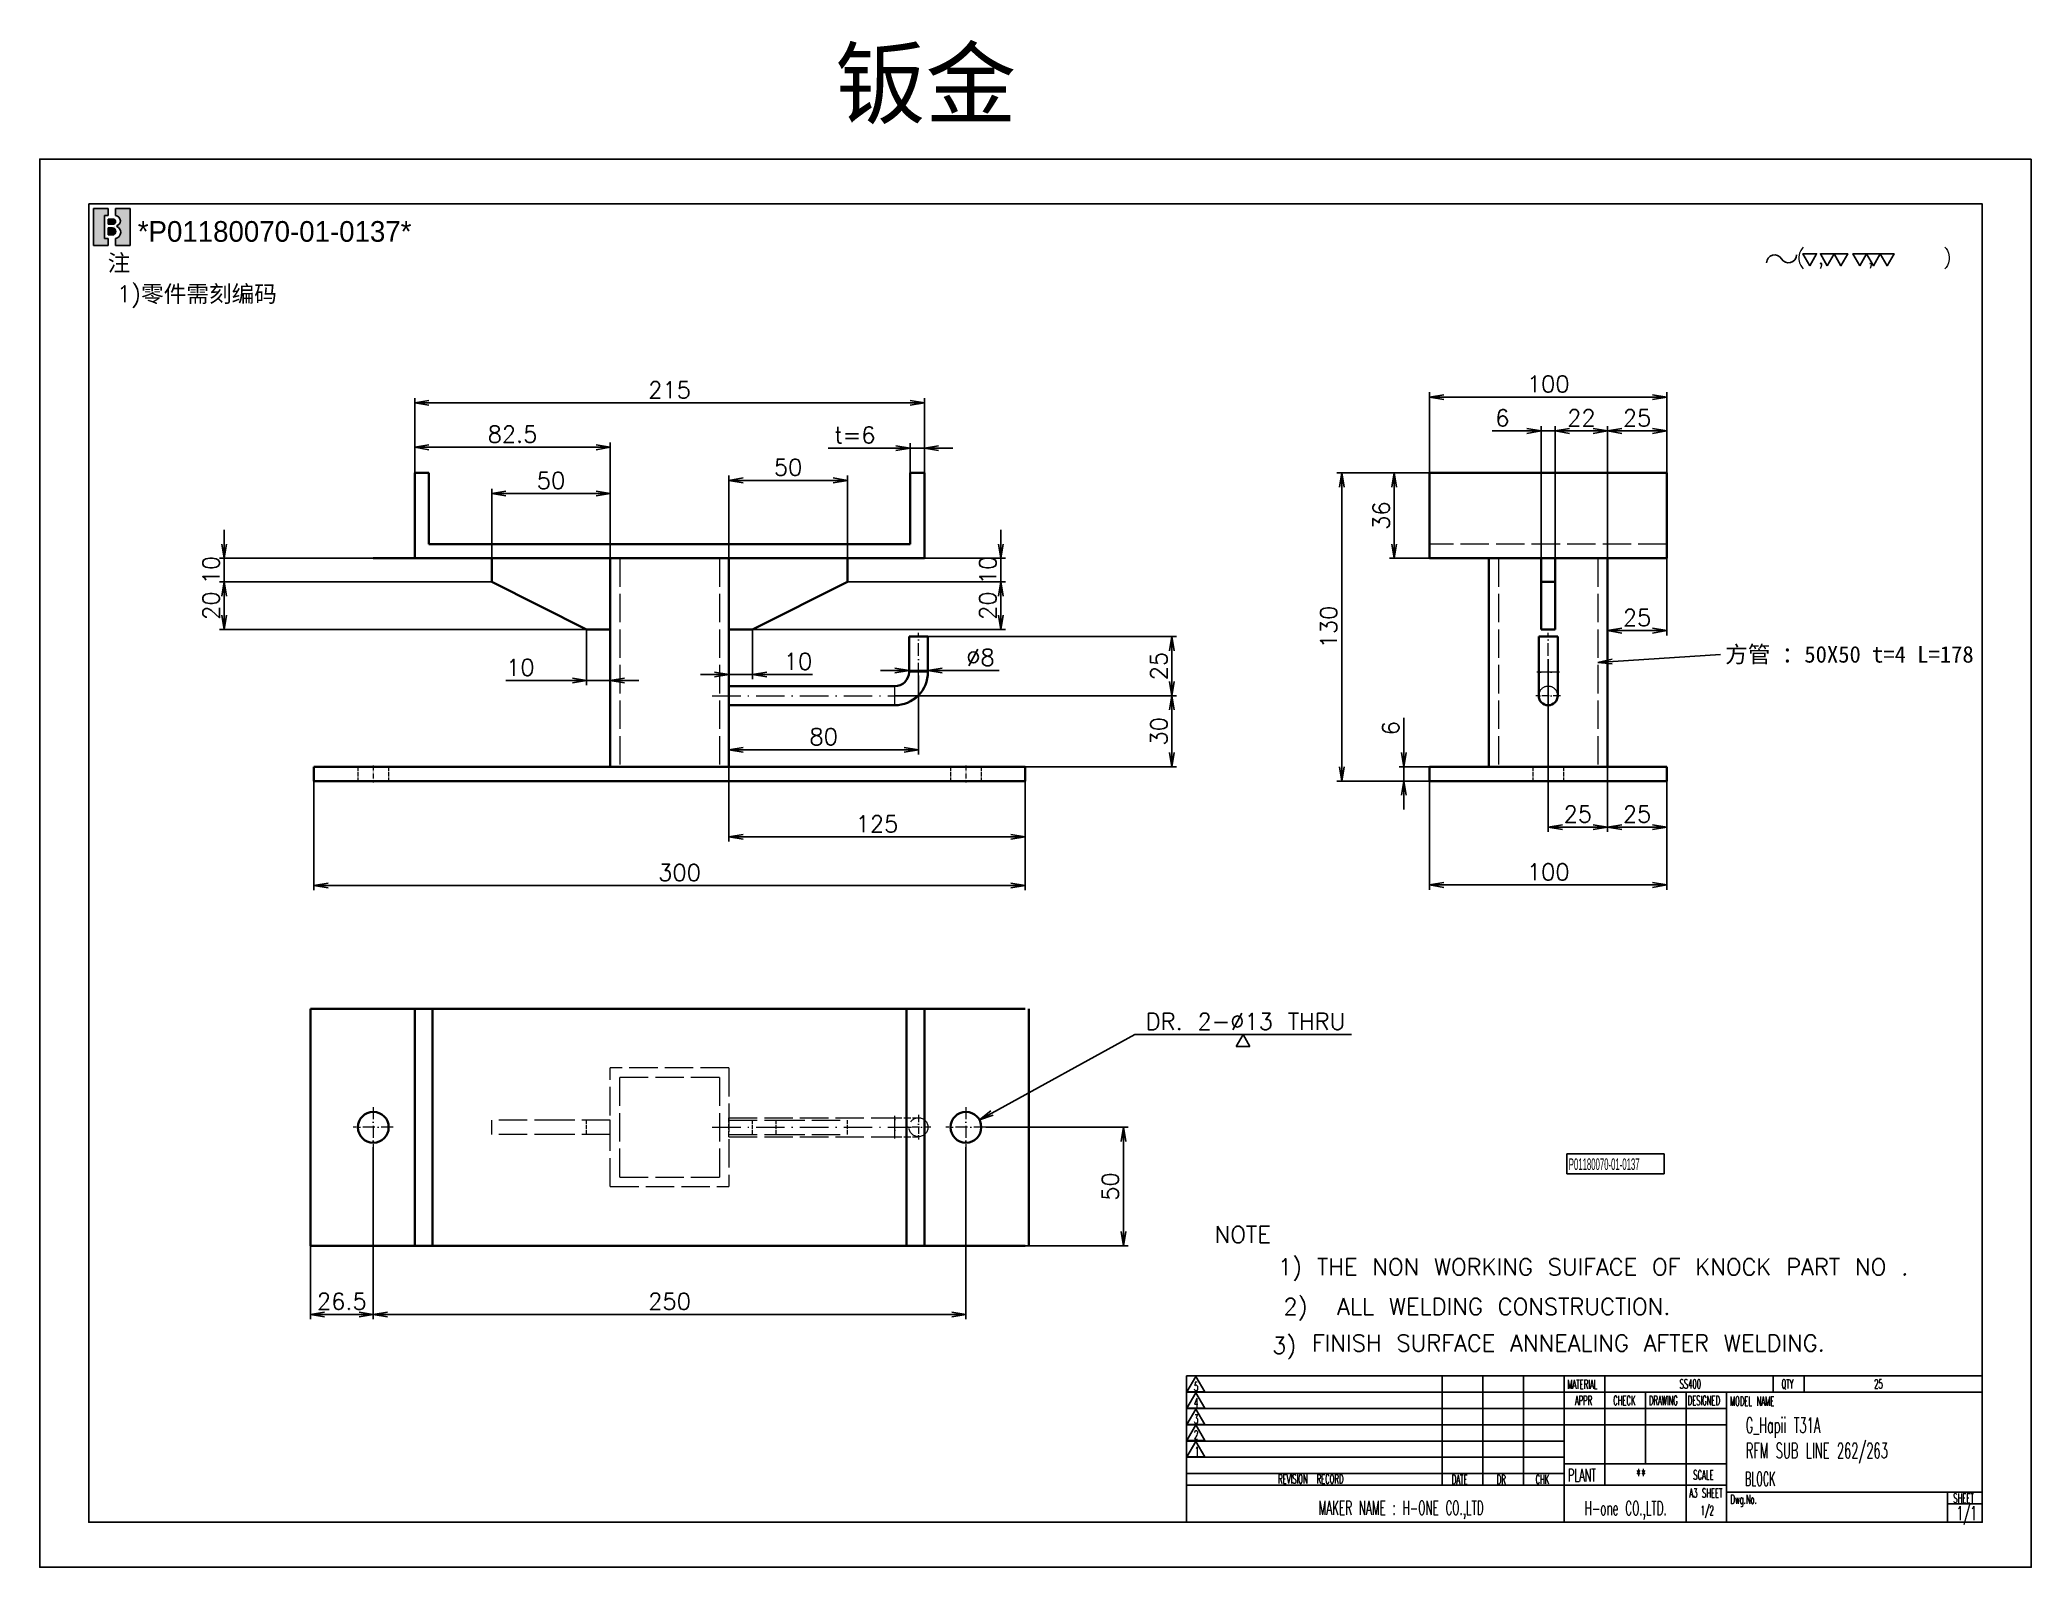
# Model space of a CAD drawing. Header units: inches. Extents: x 21 to 8642, y -3779 to 1599.
# Drawn here: x 7479 to 8319, y 19 to 663 of the extents above; entities that cross this region are included whole.
import ezdxf

# ---------------------------------------------------------------- set-up
doc = ezdxf.new("R2010")
doc.units = ezdxf.units.IN
doc.header["$MEASUREMENT"] = 0
for name, pattern in [('CENTER-HOKUTO', [23, 20, -1, 1, -1]), ('DASHDOT', [18.5, 12, -3, 0.5, -3]), ('DASHED', [15, 12, -3]), ('HIDDEN-HOKUTO', [3.8, 2.5, -1.3])]:
    doc.linetypes.add(name, pattern=pattern)
doc.layers.add('AM_7', color=2, linetype='CENTER-HOKUTO', lineweight=30)
doc.layers.add('AM_HID', color=1, linetype='HIDDEN-HOKUTO', lineweight=25)
for name, color, linetype in [('list', 3, 'Continuous'), ('title_frame', 7, 'Continuous'), ('word_dim', 253, 'Continuous')]:
    doc.layers.add(name, color=color, linetype=linetype)
doc.styles.add('MX_NOTE_STANDARD', font='txt.shx', dxfattribs={"bigfont": 'bigfont.shx'})
doc.styles.get("Standard").update_dxf_attribs({"font": 'txt', "bigfont": 'gbcbig.shx'})
doc.dimstyles.new('STANDARD 1-2', dxfattribs={"dimscale": 2, "dimtxt": 3.5, "dimasz": 3, "dimexe": 1, "dimexo": 0, "dimgap": 1, "dimtad": 3, "dimdsep": 46, "dimtxsty": 'Standard', "dimblk1": 'OPEN', "dimblk2": 'OPEN', "dimsah": 1, "dimcen": 0, "dimclrd": 256, "dimclre": 256, "dimclrt": 3, "dimazin": 2, "dimtfac": 1, "dimtmove": 0, "dimatfit": 3, "dimldrblk": 'OPEN', "dimfxl": 0, "dimtolj": 1, "dimlwd": 25, "dimlwe": 25, "dimarcsym": 0})
doc.dimstyles.new('STANDARD1-2$3', dxfattribs={"dimscale": 2, "dimtxt": 3.5, "dimasz": 3, "dimexe": 1, "dimexo": 0, "dimgap": 1, "dimtad": 3, "dimtoh": 1, "dimdsep": 46, "dimtxsty": 'Standard', "dimblk1": 'OPEN', "dimblk2": 'OPEN', "dimsah": 1, "dimcen": 0, "dimclrd": 256, "dimclre": 256, "dimclrt": 3, "dimadec": 0, "dimazin": 0, "dimtfac": 1, "dimtofl": 0, "dimtmove": 0, "dimatfit": 3, "dimldrblk": 'OPEN', "dimfxl": 0, "dimtolj": 1, "dimtzin": 0, "dimarcsym": 0})

msp = doc.modelspace()

# ---------------------------------------------------------------- texts
at = {"linetype": 'Continuous', "ltscale": 2, "insert": (7814.617079425903, 658.800284432441), "char_height": 28, "width": 97.82244757481385, "attachment_point": 1}
msp.add_mtext('{\\fMicrosoft YaHei|b0|i0|c134|p34;\\C3;钣金}', dxfattribs=at)
at = {"ltscale": 2, "char_height": 7, "attachment_point": 1}
for s, insert, width in [('{\\fSimSun|b0|i0|c134|p2;\\C3;注}', (7507.78634348175, 572.64912688196), 20.72938335666549), ('{\\Fromans,bigfont|c134;\\C3;1)\\fSimSun|b0|i0|c134|p2;零件需刻编码}', (7511.657089580965, 559.558356528335), 193.8122652991879)]:
    msp.add_mtext(s, dxfattribs=dict(at, insert=insert, width=width))
at = {"color": 3, "insert": (8190.069066934355, 407.494460923017), "char_height": 7, "attachment_point": 1}
msp.add_mtext('\\A1;{\\fSimSun|b0|i0|c134|p2;方管 ：50X50 t=4 L=178}', dxfattribs=at)
at = {"layer": 'list', "linetype": 'Continuous', "ltscale": 2}
for s, p in [('3) ', (7998.996292830658, 108.9586453963288)), ('FINISH SURFACE ANNEALING AFTER WELDING.', (8015.77709757395, 109.9561481398282))]:
    msp.add_text(s, height=7, dxfattribs=at).set_placement(p)
at = {"layer": 'title_frame', "color": 3, "style": 'MX_NOTE_STANDARD'}
for s, height, width, p in [('5', 3.75928, 0.5450000000000002, (7966.025400719353, 93.26777499161972)), ('MATERIAL', 3.866688, 0.5450000000000002, (8123.449096347069, 94.11569588432167)), ('SS400', 3.866688, 0.5450000000000002, (8170.851576461553, 94.28354792249002)), ('QTY', 3.866688, 0.5450000000000002, (8213.8510979465, 94.28354792249002)), ('25', 3.866688, 0.5450000000000002, (8252.921937937828, 94.28354792249002)), ('4', 3.75928, 0.5450000000000002, (7966.025400719353, 86.45228289255601)), ('APPR', 3.866688, 0.5450000000000002, (8126.640455168535, 87.31217926652016)), ('CHECK', 3.866688, 0.5450000000000002, (8142.832174719058, 87.31217926652016)), ('DRAWING', 3.866688, 0.5450000000000002, (8157.871175907183, 87.31217926652016)), ('DESIGNED', 3.866688, 0.5450000000000002, (8174.254135356265, 87.31217926652016)), ('MODEL NAME', 3.866688, 0.5450000000000002, (8192.111014770091, 87.0174753747865)), ('3', 3.75928, 0.5450000000000002, (7966.025400719353, 79.5343896932477)), ('2', 3.75928, 0.5450000000000002, (7966.025400719353, 72.8446192010756)), ('G_Hapii T31A ', 6.468, 0.5450000000000002, (8198.787299184225, 75.57259408432719)), ('1', 3.75928, 0.5450000000000002, (7966.417884877746, 65.92672600176729)), ('RFM SUB LINE 262/263', 6.468, 0.5450000000000002, (8198.787299184225, 64.8398733281806)), ('PLANT', 5.3704, 0.5450000000000002, (8123.776966096464, 55.02663827782226)), ('**', 5.3704, 0.5450000000000002, (8152.49076740919, 55.02663827782226)), ('SCALE', 3.866688, 0.5450000000000002, (8176.606085378889, 55.90787424637665)), ('BLOCK', 5.879999999999999, 0.5, (8198.41066071878, 53.25669057124605)), ('REVISION  RECORD', 3.866688, 0.5450000000000002, (8001.502543326447, 54.15330313639561)), ('DATE', 3.866688, 0.5450000000000002, (8074.729440552046, 53.99359369989679)), ('DR', 3.866688, 0.5450000000000002, (8093.717416475856, 53.9731573854383)), ('CHK', 3.866688, 0.5450000000000002, (8110.070691997631, 54.0386850196096)), ('A3 SHEET', 3.866688, 0.5450000000000002, (8174.964070963537, 48.27278614464876)), ('MAKER NAME : H-ONE CO.,LTD', 5.879999999999999, 0.5450000000000002, (8018.513802591458, 40.97212402975265)), ('H-one CO.,LTD.', 5.879999999999999, 0.5450000000000002, (8130.816612689852, 40.87560287847145)), ('1/2', 3.866688, 0.5450000000000002, (8179.667557069546, 40.91417768575911)), ('Dwg.No.', 3.866688, 0.5450000000000002, (8192.2827249544, 45.63498943565492)), ('SHEET', 3.866688, 0.5450000000000002, (8286.28467575738, 46.09376519789066)), ('1/1', 5.879999999999999, 0.5450000000000002, (8287.718518665739, 38.77136006725914))]:
    msp.add_text(s, height=height, dxfattribs=dict(at, width=width)).set_placement(p)
at = {"layer": 'title_frame', "color": 3, "insert": (8124.09951498145, 191.3629137410221), "char_height": 4.9, "width": 8.221404979820363, "attachment_point": 1, "style": 'MX_NOTE_STANDARD'}
msp.add_mtext('{\\f3 of 9 Barcode|b0|i0|c0|p82;\\W0.5;P01180070-\\f3 of 9 Barcode|b0|i0|c134|p82;01\\f3 of 9 Barcode|b0|i0|c0|p82;-0\\f3 of 9 Barcode|b0|i0|c134|p82;137}', dxfattribs=at)
at = {"layer": 'word_dim', "color": 3, "linetype": 'Continuous'}
msp.add_text('NOTE  ', height=7, dxfattribs=at).set_placement((7974.712215212387, 155.729189408959))
at = {"layer": 'word_dim', "color": 3, "linetype": 'Continuous', "insert": (7520.475120379919, 586.7596391519337), "char_height": 8.722000000000001, "width": 200, "attachment_point": 1}
msp.add_mtext('{\\f3 of 9 Barcode|b0|i0|c0|p82;*P01180070-\\f3 of 9 Barcode|b0|i0|c134|p82;01\\f3 of 9 Barcode|b0|i0|c0|p82;-0\\f3 of 9 Barcode|b0|i0|c134|p82;137\\f3 of 9 Barcode|b0|i0|c0|p82;*}', dxfattribs=at)
at = {"layer": 'word_dim', "color": 3, "char_height": 7, "attachment_point": 1}
for s, insert, width in [('1) THE NON WORKING SUIFACE OF KNOCK PART NO .', (8001.444488682066, 149.0853596266984), 352.1336510736278), ('  2)  ALL WELDING CONSTRUCTION.', (7991.261951860952, 132.3685150190008), 303.3333333333334)]:
    msp.add_mtext(s, dxfattribs=dict(at, insert=insert, width=width))

# ---------------------------------------------------------------- blocks, each defined once
blk = doc.blocks.new('B\\M+18B40\\M+196A7\\M+100CF\\M+100B0\\M+100B8')
blk.add_hatch(color=1).paths.add_polyline_path([(0.3999999986702711, 0.8149999997779807), (0.3999999986702711, 0.9999999997779806), (-1.3297288e-09, 0.9999999997779806), (-1.3297288e-09, -2.220193e-10), (0.3999999986702711, -2.220193e-10), (0.3999999986702711, 0.1849999997779807), (0.2999999986702711, 0.1849999997779807), (0.2999999986702711, 0.8149999997779807)])
h = blk.add_hatch(color=1)
edge = h.paths.add_edge_path()
edge.add_arc((0.5299999986702706, 0.6449999997779808), 0.07, 359.9999999999989, 450)
edge.add_line((0.5299999986702706, 0.7149999997779806), (0.3999999986702711, 0.7149999997779806))
edge.add_line((0.3999999986702711, 0.7149999997779806), (0.3999999986702711, 0.5749999997779809))
edge.add_line((0.3999999986702711, 0.5749999997779809), (0.5299999986702701, 0.5749999997779809))
edge.add_arc((0.5299999986702701, 0.6449999997779808), 0.07, 270, 359.9999999999999)
h = blk.add_hatch(color=1)
edge = h.paths.add_edge_path()
edge.add_line((0.5999999986702714, 0.9999999997779806), (0.5999999986702718, 0.8142220507965398))
edge.add_arc((0.5849999986702712, 0.6699999997779816), 0.1449999999999991, -5.115907697472721e-13, 84.06222754839428, ccw=False)
edge.add_arc((0.5849999986702707, 0.6699999997779802), 0.1449999999999993, -69.82872865353448, 1.1368683772161603e-13, ccw=False)
edge.add_line((0.6349999986702715, 0.5338934238898192), (0.6349999986702711, 0.5120827805020305))
edge.add_arc((0.5699999986702688, 0.3549999997779789), 0.1700000000000021, 3.979039320256561e-13, 67.5204943905955, ccw=False)
edge.add_arc((0.5699999986702724, 0.3549999997779802), 0.1699999999999993, -79.83575137827683, 0, ccw=False)
edge.add_line((0.5999999986702714, 0.1876679944711657), (0.5999999986702714, -2.220192918400699e-10))
edge.add_line((0.5999999986702714, -2.220193e-10), (0.9999999986702712, -2.220193e-10))
edge.add_line((0.9999999986702712, -2.220193e-10), (0.9999999986702712, 0.9999999997779806))
edge.add_line((0.9999999986702712, 0.9999999997779806), (0.5999999986702714, 0.9999999997779806))
h = blk.add_hatch(color=1)
edge = h.paths.add_edge_path()
edge.add_arc((0.5149999986702705, 0.3799999997779802), 0.095, 1.018e-13, 90)
edge.add_line((0.5149999986702705, 0.4749999997779804), (0.3999999986702711, 0.4749999997779808))
edge.add_line((0.3999999986702711, 0.4749999997779808), (0.3999999986702711, 0.2849999997779809))
edge.add_line((0.3999999986702711, 0.2849999997779809), (0.5149999986702718, 0.2849999997779809))
edge.add_arc((0.5149999986702718, 0.379999999777981), 0.095, 270, 360.0000000000003)
at = {"color": 1}
for p, q in [((-1.3297288e-09, -2.220193e-10), (-1.3297288e-09, 0.9999999997779806)), ((-1.3297288e-09, 0.9999999997779806), (0.3999999986702711, 0.9999999997779806)), ((0.2999999986702711, 0.8149999997779807), (0.3999999986702711, 0.8149999997779807)), ((0.2999999986702711, 0.1849999997779807), (0.2999999986702711, 0.8149999997779807)), ((0.3999999986702711, 0.8149999997779807), (0.3999999986702711, 0.9999999997779806)), ((0.3999999986702711, 0.7149999997779806), (0.5299999986702706, 0.7149999997779806)), ((0.3999999986702711, 0.5749999997779809), (0.3999999986702711, 0.7149999997779806)), ((0.5299999986702701, 0.5749999997779809), (0.3999999986702711, 0.5749999997779809)), ((0.5999999986702714, 0.9999999997779806), (0.5999999986702718, 0.8142220507965398)), ((0.5999999986702714, 0.9999999997779806), (0.9999999986702712, 0.9999999997779806)), ((0.5999999986702705, 0.6449999997779794), (0.59999999867027, 0.6449999997779803)), ((0.7299999986702704, 0.6699999997779807), (0.7299999986702704, 0.6699999997779802)), ((0.9999999986702712, 0.9999999997779806), (0.9999999986702712, -2.220193e-10)), ((0.3999999986702711, 0.1849999997779807), (0.2999999986702711, 0.1849999997779807)), ((0.5149999986702705, 0.4749999997779804), (0.3999999986702711, 0.4749999997779808)), ((0.3999999986702711, 0.2849999997779809), (0.3999999986702711, 0.4749999997779808)), ((0.5149999986702718, 0.2849999997779809), (0.3999999986702711, 0.2849999997779809)), ((0.3999999986702711, -2.220193e-10), (0.3999999986702711, 0.1849999997779807)), ((0.5699999986702711, 0.5249999997779802), (0.5699999986702716, 0.5249999997779807)), ((0.5999999986702714, 0.1876679944711657), (0.5999999986702714, -2.220193e-10)), ((0.6099999986702707, 0.3799999997779806), (0.609999998670272, 0.3799999997779815)), ((0.6349999986702715, 0.5338934238898192), (0.6349999986702711, 0.5120827805020305)), ((0.739999998670271, 0.3549999997779802), (0.739999998670271, 0.3549999997779802)), ((0.3999999986702711, -2.220193e-10), (-1.3297288e-09, -2.220193e-10)), ((0.9999999986702712, -2.220193e-10), (0.5999999986702714, -2.220193e-10))]:
    blk.add_line(p, q, dxfattribs=at)
for centre, radius, start, end in [((0.5299999986702706, 0.6449999997779808), 0.07, 359.9999999999989, 90), ((0.5299999986702701, 0.6449999997779808), 0.07, 270, 359.9999999999999), ((0.5849999986702712, 0.6699999997779816), 0.1449999999999991, 359.9999999999995, 84.06222754839432), ((0.5849999986702707, 0.6699999997779802), 0.1449999999999993, 290.1712713464655, 1.781e-13), ((0.5149999986702705, 0.3799999997779802), 0.095, 1.018e-13, 90), ((0.5149999986702718, 0.379999999777981), 0.095, 270, 2.799e-13), ((0.5699999986702724, 0.3549999997779802), 0.1699999999999993, 280.1642486217232, 0), ((0.5699999986702688, 0.3549999997779789), 0.1700000000000021, 4.58e-13, 67.52049439059552)]:
    blk.add_arc(centre, radius, start, end, dxfattribs=at)
blk.add_attdef('B機密ﾏｰｸ', (-0.0857467348302255, 1.074949466596297), '', height=0.2)
blk = doc.blocks.new('_Open')
at = {"color": 0, "lineweight": -2}
for p, q in [((-1, 0.1666666666666667), (0, 0)), ((-1, -0.1666666666666667), (0, 0)), ((0, 0), (-1, 0))]:
    blk.add_line(p, q, dxfattribs=at)
blk = doc.blocks.new('*D382')
at = {"lineweight": 25}
for p, q in [((7840.296528272107, 491.0195693172009), (7811.62986160544, 491.0195693172009)), ((7846.296528272107, 480.527498221536), (7846.296528272107, 493.0195693172009)), ((7852.296528272107, 491.0195693172009), (7846.296528272107, 491.0195693172009)), ((7852.296528272107, 480.527498221536), (7852.296528272107, 493.0195693172009)), ((7858.296528272107, 491.0195693172009), (7864.296528272107, 491.0195693172009))]:
    blk.add_line(p, q, dxfattribs=at)
at = {"layer": 'DEFPOINTS', "color": 0}
for p in [(7846.296528272107, 491.0195693172009), (7846.296528272107, 480.527498221536), (7852.296528272107, 480.527498221536)]:
    blk.add_point(p, dxfattribs=at)
at = {"lineweight": 25, "xscale": 6, "yscale": 6, "zscale": 6}
blk.add_blockref('_Open', (7846.296528272107, 491.0195693172009), dxfattribs=at)
at = {"lineweight": 25, "xscale": 6, "yscale": 6, "zscale": 6, "rotation": 180}
blk.add_blockref('_Open', (7852.296528272107, 491.0195693172009), dxfattribs=at)
at = {"color": 3, "insert": (7822.963194938774, 496.5195693172009), "char_height": 7, "attachment_point": 5}
blk.add_mtext('\\A1;t=6', dxfattribs=at)
blk = doc.blocks.new('*D383')
at = {"lineweight": 25}
for p, q in [((7637.296528272107, 480.527498221536), (7637.296528272107, 512.0456383887085)), ((7643.296528272107, 510.0456383887085), (7846.296528272107, 510.0456383887085)), ((7852.296528272107, 480.527498221536), (7852.296528272107, 512.0456383887085))]:
    blk.add_line(p, q, dxfattribs=at)
at = {"layer": 'DEFPOINTS', "color": 0}
for p in [(7852.296528272107, 510.0456383887085), (7637.296528272107, 480.527498221536), (7852.296528272107, 480.527498221536)]:
    blk.add_point(p, dxfattribs=at)
at = {"lineweight": 25, "xscale": 6, "yscale": 6, "zscale": 6, "rotation": 180}
blk.add_blockref('_Open', (7637.296528272107, 510.0456383887085), dxfattribs=at)
at = {"lineweight": 25, "xscale": 6, "yscale": 6, "zscale": 6}
blk.add_blockref('_Open', (7852.296528272107, 510.0456383887085), dxfattribs=at)
at = {"color": 3, "insert": (7744.796528272107, 515.5456383887085), "char_height": 7, "attachment_point": 5}
blk.add_mtext('\\A1;215', dxfattribs=at)
blk = doc.blocks.new('*D384')
at = {"lineweight": 25}
for p, q in [((7594.796528272107, 350.527498221536), (7594.796528272107, 304.4572759612365)), ((7894.796528272107, 350.527498221536), (7894.796528272107, 304.4572759612365)), ((7888.796528272107, 306.4572759612365), (7600.796528272107, 306.4572759612365))]:
    blk.add_line(p, q, dxfattribs=at)
at = {"layer": 'DEFPOINTS', "color": 0}
for p in [(7594.796528272107, 350.527498221536), (7894.796528272107, 350.527498221536), (7594.796528272107, 306.4572759612365)]:
    blk.add_point(p, dxfattribs=at)
at = {"lineweight": 25, "xscale": 6, "yscale": 6, "zscale": 6, "rotation": 180}
blk.add_blockref('_Open', (7594.796528272107, 306.4572759612365), dxfattribs=at)
at = {"lineweight": 25, "xscale": 6, "yscale": 6, "zscale": 6}
blk.add_blockref('_Open', (7894.796528272107, 306.4572759612365), dxfattribs=at)
at = {"color": 3, "insert": (7748.993079491987, 311.9572759612365), "char_height": 7, "attachment_point": 5}
blk.add_mtext('\\A1;300', dxfattribs=at)
blk = doc.blocks.new('*D385')
at = {"lineweight": 25}
for p, q in [((7769.796528272107, 356.527498221536), (7769.796528272107, 324.9775159017172)), ((7894.796528272107, 350.527498221536), (7894.796528272107, 324.9775159017172)), ((7775.796528272107, 326.9775159017172), (7888.796528272107, 326.9775159017172))]:
    blk.add_line(p, q, dxfattribs=at)
at = {"layer": 'DEFPOINTS', "color": 0}
for p in [(7769.796528272107, 356.527498221536), (7894.796528272107, 350.527498221536), (7894.796528272107, 326.9775159017172)]:
    blk.add_point(p, dxfattribs=at)
at = {"lineweight": 25, "xscale": 6, "yscale": 6, "zscale": 6, "rotation": 180}
blk.add_blockref('_Open', (7769.796528272107, 326.9775159017172), dxfattribs=at)
at = {"lineweight": 25, "xscale": 6, "yscale": 6, "zscale": 6}
blk.add_blockref('_Open', (7894.796528272107, 326.9775159017172), dxfattribs=at)
at = {"color": 3, "insert": (7832.296528272107, 332.4775159017172), "char_height": 7, "attachment_point": 5}
blk.add_mtext('\\A1;125', dxfattribs=at)
blk = doc.blocks.new('*D386')
at = {"lineweight": 25}
for p, q in [((8118.42213862367, 444.527498221536), (8118.42213862367, 500.2151165234263)), ((8124.42213862367, 498.2151165234263), (8134.42213862367, 498.2151165234263)), ((8140.42213862367, 444.527498221536), (8140.42213862367, 500.2151165234263))]:
    blk.add_line(p, q, dxfattribs=at)
at = {"layer": 'DEFPOINTS', "color": 0}
for p in [(8140.42213862367, 498.2151165234263), (8118.42213862367, 444.527498221536), (8140.42213862367, 444.527498221536)]:
    blk.add_point(p, dxfattribs=at)
at = {"lineweight": 25, "xscale": 6, "yscale": 6, "zscale": 6, "rotation": 180}
blk.add_blockref('_Open', (8118.42213862367, 498.2151165234263), dxfattribs=at)
at = {"lineweight": 25, "xscale": 6, "yscale": 6, "zscale": 6}
blk.add_blockref('_Open', (8140.42213862367, 498.2151165234263), dxfattribs=at)
at = {"color": 3, "insert": (8129.42213862367, 503.7151165234263), "char_height": 7, "attachment_point": 5}
blk.add_mtext('\\A1;22', dxfattribs=at)
blk = doc.blocks.new('*D387')
at = {"lineweight": 25}
for p, q in [((8106.42213862367, 498.2151165234263), (8091.755471956993, 498.2151165234263)), ((8112.42213862367, 444.527498221536), (8112.42213862367, 500.2151165234263)), ((8118.42213862367, 498.2151165234263), (8112.42213862367, 498.2151165234263)), ((8118.42213862367, 444.527498221536), (8118.42213862367, 500.2151165234263)), ((8124.42213862367, 498.2151165234263), (8130.42213862367, 498.2151165234263))]:
    blk.add_line(p, q, dxfattribs=at)
at = {"layer": 'DEFPOINTS', "color": 0}
for p in [(8118.42213862367, 498.2151165234263), (8112.42213862367, 444.527498221536), (8118.42213862367, 444.527498221536)]:
    blk.add_point(p, dxfattribs=at)
at = {"lineweight": 25, "xscale": 6, "yscale": 6, "zscale": 6}
blk.add_blockref('_Open', (8112.42213862367, 498.2151165234263), dxfattribs=at)
at = {"lineweight": 25, "xscale": 6, "yscale": 6, "zscale": 6, "rotation": 180}
blk.add_blockref('_Open', (8118.42213862367, 498.2151165234263), dxfattribs=at)
at = {"color": 3, "insert": (8096.088805290326, 503.7151165234263), "char_height": 7, "attachment_point": 5}
blk.add_mtext('\\A1;6', dxfattribs=at)
blk = doc.blocks.new('*D388')
at = {"lineweight": 25}
for p, q in [((8065.42213862367, 480.527498221536), (8065.42213862367, 514.5238828737793)), ((8159.42213862367, 512.5238828737793), (8071.42213862367, 512.5238828737793)), ((8165.42213862367, 480.527498221536), (8165.42213862367, 514.5238828737793))]:
    blk.add_line(p, q, dxfattribs=at)
at = {"layer": 'DEFPOINTS', "color": 0}
for p in [(8065.42213862367, 512.5238828737793), (8065.42213862367, 480.527498221536), (8165.42213862367, 480.527498221536)]:
    blk.add_point(p, dxfattribs=at)
at = {"lineweight": 25, "xscale": 6, "yscale": 6, "zscale": 6, "rotation": 180}
blk.add_blockref('_Open', (8065.42213862367, 512.5238828737793), dxfattribs=at)
at = {"lineweight": 25, "xscale": 6, "yscale": 6, "zscale": 6}
blk.add_blockref('_Open', (8165.42213862367, 512.5238828737793), dxfattribs=at)
at = {"color": 3, "insert": (8115.42213862367, 518.0238828737793), "char_height": 7, "attachment_point": 5}
blk.add_mtext('\\A1;100', dxfattribs=at)
blk = doc.blocks.new('*D389')
at = {"lineweight": 25}
for p, q in [((8165.42213862367, 444.527498221536), (8165.42213862367, 411.9812236430753)), ((8140.42213862367, 423.987731253832), (8140.42213862367, 411.9812236430753)), ((8159.42213862367, 413.9812236430753), (8146.42213862367, 413.9812236430753))]:
    blk.add_line(p, q, dxfattribs=at)
at = {"layer": 'DEFPOINTS', "color": 0}
for p in [(8165.42213862367, 444.527498221536), (8140.42213862367, 423.987731253832), (8140.42213862367, 413.9812236430753)]:
    blk.add_point(p, dxfattribs=at)
at = {"lineweight": 25, "xscale": 6, "yscale": 6, "zscale": 6, "rotation": 180}
blk.add_blockref('_Open', (8140.42213862367, 413.9812236430753), dxfattribs=at)
at = {"lineweight": 25, "xscale": 6, "yscale": 6, "zscale": 6}
blk.add_blockref('_Open', (8165.42213862367, 413.9812236430753), dxfattribs=at)
at = {"color": 3, "insert": (8152.92213862367, 419.4812236430753), "char_height": 7, "attachment_point": 5}
blk.add_mtext('\\A1;25', dxfattribs=at)
blk = doc.blocks.new('*D390')
at = {"lineweight": 25}
for p, q in [((8140.42213862367, 356.527498221536), (8140.42213862367, 329.1003016547784)), ((8165.42213862367, 350.527498221536), (8165.42213862367, 329.1003016547784)), ((8159.42213862367, 331.1003016547784), (8146.42213862367, 331.1003016547784))]:
    blk.add_line(p, q, dxfattribs=at)
at = {"layer": 'DEFPOINTS', "color": 0}
for p in [(8140.42213862367, 356.527498221536), (8165.42213862367, 350.527498221536), (8140.42213862367, 331.1003016547784)]:
    blk.add_point(p, dxfattribs=at)
at = {"lineweight": 25, "xscale": 6, "yscale": 6, "zscale": 6, "rotation": 180}
blk.add_blockref('_Open', (8140.42213862367, 331.1003016547784), dxfattribs=at)
at = {"lineweight": 25, "xscale": 6, "yscale": 6, "zscale": 6}
blk.add_blockref('_Open', (8165.42213862367, 331.1003016547784), dxfattribs=at)
at = {"color": 3, "insert": (8152.92213862367, 336.6003016547784), "char_height": 7, "attachment_point": 5}
blk.add_mtext('\\A1;25', dxfattribs=at)
blk = doc.blocks.new('*D391')
at = {"lineweight": 25}
for p, q in [((8065.42213862367, 350.527498221536), (8065.42213862367, 304.6966970632948)), ((8165.42213862367, 350.527498221536), (8165.42213862367, 304.6966970632948)), ((8159.42213862367, 306.6966970632948), (8071.42213862367, 306.6966970632948))]:
    blk.add_line(p, q, dxfattribs=at)
at = {"layer": 'DEFPOINTS', "color": 0}
for p in [(8065.42213862367, 350.527498221536), (8165.42213862367, 350.527498221536), (8065.42213862367, 306.6966970632948)]:
    blk.add_point(p, dxfattribs=at)
at = {"lineweight": 25, "xscale": 6, "yscale": 6, "zscale": 6, "rotation": 180}
blk.add_blockref('_Open', (8065.42213862367, 306.6966970632948), dxfattribs=at)
at = {"lineweight": 25, "xscale": 6, "yscale": 6, "zscale": 6}
blk.add_blockref('_Open', (8165.42213862367, 306.6966970632948), dxfattribs=at)
at = {"color": 3, "insert": (8115.42213862367, 312.1966970632948), "char_height": 7, "attachment_point": 5}
blk.add_mtext('\\A1;100', dxfattribs=at)
blk = doc.blocks.new('*D392')
at = {"lineweight": 25}
for p, q in [((7845.796528272107, 411.527498221536), (7845.796528272107, 395.2000577574127)), ((7853.796528272107, 411.527498221536), (7853.796528272107, 395.2000577574127)), ((7839.796528272107, 397.2000577574127), (7833.796528272107, 397.2000577574127)), ((7845.796528272107, 397.2000577574127), (7853.796528272107, 397.2000577574127)), ((7859.796528272107, 397.2000577574127), (7883.780538015562, 397.2000577574127))]:
    blk.add_line(p, q, dxfattribs=at)
at = {"layer": 'DEFPOINTS', "color": 0}
for p in [(7845.796528272107, 411.527498221536), (7853.796528272107, 411.527498221536), (7845.796528272107, 397.2000577574127)]:
    blk.add_point(p, dxfattribs=at)
at = {"lineweight": 25, "xscale": 6, "yscale": 6, "zscale": 6}
blk.add_blockref('_Open', (7845.796528272107, 397.2000577574127), dxfattribs=at)
at = {"lineweight": 25, "xscale": 6, "yscale": 6, "zscale": 6, "rotation": 180}
blk.add_blockref('_Open', (7853.796528272107, 397.2000577574127), dxfattribs=at)
at = {"color": 3, "insert": (7875.947204682228, 402.7000577574127), "char_height": 7, "attachment_point": 5}
blk.add_mtext('\\A1;%%c8', dxfattribs=at)
blk = doc.blocks.new('*D393')
at = {"lineweight": 25}
for p, q in [((7849.796528272107, 395.027498221536), (7849.796528272107, 361.7163373631065)), ((7769.796528272107, 372.257193993677), (7769.796528272107, 361.7163373631065)), ((7843.796528272107, 363.7163373631065), (7775.796528272107, 363.7163373631065))]:
    blk.add_line(p, q, dxfattribs=at)
at = {"layer": 'DEFPOINTS', "color": 0}
for p in [(7849.796528272107, 395.027498221536), (7769.796528272107, 372.257193993677), (7769.796528272107, 363.7163373631065)]:
    blk.add_point(p, dxfattribs=at)
at = {"lineweight": 25, "xscale": 6, "yscale": 6, "zscale": 6, "rotation": 180}
blk.add_blockref('_Open', (7769.796528272107, 363.7163373631065), dxfattribs=at)
at = {"lineweight": 25, "xscale": 6, "yscale": 6, "zscale": 6}
blk.add_blockref('_Open', (7849.796528272107, 363.7163373631065), dxfattribs=at)
at = {"color": 3, "insert": (7809.796528272107, 369.2163373631065), "char_height": 7, "attachment_point": 5}
blk.add_mtext('\\A1;80', dxfattribs=at)
blk = doc.blocks.new('*D394')
at = {"lineweight": 25}
for p, q in [((7853.796528272107, 411.527498221536), (7958.683521962646, 411.527498221536)), ((7956.683521962646, 392.527498221536), (7956.683521962646, 405.527498221536)), ((7846.796528272107, 386.527498221536), (7958.683521962646, 386.527498221536))]:
    blk.add_line(p, q, dxfattribs=at)
at = {"layer": 'DEFPOINTS', "color": 0}
for p in [(7853.796528272107, 411.527498221536), (7956.683521962646, 411.527498221536), (7846.796528272107, 386.527498221536)]:
    blk.add_point(p, dxfattribs=at)
at = {"lineweight": 25, "xscale": 6, "yscale": 6, "zscale": 6}
for p, rotation in [((7956.683521962646, 411.527498221536), 90), ((7956.683521962646, 386.527498221536), 270)]:
    blk.add_blockref('_Open', p, dxfattribs=dict(at, rotation=rotation))
at = {"color": 3, "insert": (7951.183521962646, 399.0274982215373), "char_height": 7, "attachment_point": 5, "rotation": 90}
blk.add_mtext('\\A1;25', dxfattribs=at)
blk = doc.blocks.new('*D395')
at = {"lineweight": 25}
for p, q in [((7839.796528272107, 386.527498221536), (7958.683521962646, 386.527498221536)), ((7956.683521962646, 380.527498221536), (7956.683521962646, 362.527498221536)), ((7894.796528272107, 356.527498221536), (7958.683521962646, 356.527498221536))]:
    blk.add_line(p, q, dxfattribs=at)
at = {"layer": 'DEFPOINTS', "color": 0}
for p in [(7839.796528272107, 386.527498221536), (7894.796528272107, 356.527498221536), (7956.683521962646, 356.527498221536)]:
    blk.add_point(p, dxfattribs=at)
at = {"lineweight": 25, "xscale": 6, "yscale": 6, "zscale": 6}
for p, rotation in [((7956.683521962646, 386.527498221536), 90), ((7956.683521962646, 356.527498221536), 270)]:
    blk.add_blockref('_Open', p, dxfattribs=dict(at, rotation=rotation))
at = {"color": 3, "insert": (7951.183521962646, 371.5274982215373), "char_height": 7, "attachment_point": 5, "rotation": 90}
blk.add_mtext('\\A1;30', dxfattribs=at)
blk = doc.blocks.new('*D396')
at = {"lineweight": 25}
for p, q in [((7769.796528272107, 444.527498221536), (7769.796528272107, 479.3831463822735)), ((7819.796528272107, 444.527498221536), (7819.796528272107, 479.3831463822735)), ((7813.796528272107, 477.3831463822735), (7775.796528272107, 477.3831463822735))]:
    blk.add_line(p, q, dxfattribs=at)
at = {"layer": 'DEFPOINTS', "color": 0}
for p in [(7769.796528272107, 477.3831463822735), (7769.796528272107, 444.527498221536), (7819.796528272107, 444.527498221536)]:
    blk.add_point(p, dxfattribs=at)
at = {"lineweight": 25, "xscale": 6, "yscale": 6, "zscale": 6, "rotation": 180}
blk.add_blockref('_Open', (7769.796528272107, 477.3831463822735), dxfattribs=at)
at = {"lineweight": 25, "xscale": 6, "yscale": 6, "zscale": 6}
blk.add_blockref('_Open', (7819.796528272107, 477.3831463822735), dxfattribs=at)
at = {"color": 3, "insert": (7794.796528272107, 482.8831463822735), "char_height": 7, "attachment_point": 5}
blk.add_mtext('\\A1;50', dxfattribs=at)
blk = doc.blocks.new('*D397')
at = {"lineweight": 25}
for p, q in [((7884.546396359403, 450.527498221536), (7884.546396359403, 456.527498221536)), ((7852.296528272107, 444.527498221536), (7886.546396359403, 444.527498221536)), ((7884.546396359403, 444.527498221536), (7884.546396359403, 434.527498221536)), ((7819.796528272107, 434.527498221536), (7886.546396359403, 434.527498221536)), ((7884.546396359403, 428.527498221536), (7884.546396359403, 422.527498221536))]:
    blk.add_line(p, q, dxfattribs=at)
at = {"layer": 'DEFPOINTS', "color": 0}
for p in [(7852.296528272107, 444.527498221536), (7819.796528272107, 434.527498221536), (7884.546396359403, 434.527498221536)]:
    blk.add_point(p, dxfattribs=at)
at = {"lineweight": 25, "xscale": 6, "yscale": 6, "zscale": 6}
for p, rotation in [((7884.546396359403, 444.527498221536), 270), ((7884.546396359403, 434.527498221536), 90)]:
    blk.add_blockref('_Open', p, dxfattribs=dict(at, rotation=rotation))
at = {"color": 3, "insert": (7879.046396359403, 439.5274982215373), "char_height": 7, "attachment_point": 5, "rotation": 90}
blk.add_mtext('\\A1;10', dxfattribs=at)
blk = doc.blocks.new('*D398')
at = {"lineweight": 25}
for p, q in [((7819.796528272107, 434.527498221536), (7886.54639635949, 434.527498221536)), ((7884.54639635949, 428.527498221536), (7884.54639635949, 420.527498221536)), ((7779.796528272107, 414.527498221536), (7886.54639635949, 414.527498221536))]:
    blk.add_line(p, q, dxfattribs=at)
at = {"layer": 'DEFPOINTS', "color": 0}
for p in [(7819.796528272107, 434.527498221536), (7779.796528272107, 414.527498221536), (7884.54639635949, 414.527498221536)]:
    blk.add_point(p, dxfattribs=at)
at = {"lineweight": 25, "xscale": 6, "yscale": 6, "zscale": 6}
for p, rotation in [((7884.54639635949, 434.527498221536), 90), ((7884.54639635949, 414.527498221536), 270)]:
    blk.add_blockref('_Open', p, dxfattribs=dict(at, rotation=rotation))
at = {"color": 3, "insert": (7879.04639635949, 424.5274982215373), "char_height": 7, "attachment_point": 5, "rotation": 90}
blk.add_mtext('\\A1;20', dxfattribs=at)
blk = doc.blocks.new('*D399')
at = {"lineweight": 25}
for p, q in [((7779.796528272107, 414.527498221536), (7779.796528272107, 393.4925288085415)), ((7763.796528272107, 395.4925288085415), (7757.796528272107, 395.4925288085415)), ((7769.796528272107, 355.527498221536), (7769.796528272107, 397.4925288085415)), ((7769.796528272107, 395.4925288085415), (7779.796528272107, 395.4925288085415)), ((7785.796528272107, 395.4925288085415), (7805.046528272098, 395.4925288085415))]:
    blk.add_line(p, q, dxfattribs=at)
at = {"layer": 'DEFPOINTS', "color": 0}
for p in [(7779.796528272107, 414.527498221536), (7769.796528272107, 395.4925288085415), (7769.796528272107, 355.527498221536)]:
    blk.add_point(p, dxfattribs=at)
at = {"lineweight": 25, "xscale": 6, "yscale": 6, "zscale": 6}
blk.add_blockref('_Open', (7769.796528272107, 395.4925288085415), dxfattribs=at)
at = {"lineweight": 25, "xscale": 6, "yscale": 6, "zscale": 6, "rotation": 180}
blk.add_blockref('_Open', (7779.796528272107, 395.4925288085415), dxfattribs=at)
at = {"color": 3, "insert": (7798.963194938764, 400.9925288085415), "char_height": 7, "attachment_point": 5}
blk.add_mtext('\\A1;10', dxfattribs=at)
blk = doc.blocks.new('*D400')
at = {"lineweight": 25}
for p, q in [((7719.796528272107, 439.527498221536), (7719.796528272107, 390.9533171855783)), ((7709.796528272078, 414.5274982215433), (7709.796528272078, 390.9533171855783)), ((7703.796528272078, 392.9533171855783), (7675.758684217541, 392.9533171855783)), ((7719.796528272107, 392.9533171855783), (7709.796528272078, 392.9533171855783)), ((7725.796528272107, 392.9533171855783), (7731.796528272107, 392.9533171855783))]:
    blk.add_line(p, q, dxfattribs=at)
at = {"layer": 'DEFPOINTS', "color": 0}
for p in [(7719.796528272107, 439.527498221536), (7709.796528272078, 414.5274982215433), (7719.796528272107, 392.9533171855783)]:
    blk.add_point(p, dxfattribs=at)
at = {"lineweight": 25, "xscale": 6, "yscale": 6, "zscale": 6}
blk.add_blockref('_Open', (7709.796528272078, 392.9533171855783), dxfattribs=at)
at = {"lineweight": 25, "xscale": 6, "yscale": 6, "zscale": 6, "rotation": 180}
blk.add_blockref('_Open', (7719.796528272107, 392.9533171855783), dxfattribs=at)
at = {"color": 3, "insert": (7681.842017550875, 398.4533171855783), "char_height": 7, "attachment_point": 5}
blk.add_mtext('\\A1;10', dxfattribs=at)
blk = doc.blocks.new('*D401')
at = {"lineweight": 25}
for p, q in [((7669.796528272107, 444.527498221536), (7669.796528272107, 473.8255316626764)), ((7675.796528272107, 471.8255316626764), (7713.796528272107, 471.8255316626764)), ((7719.796528272107, 444.527498221536), (7719.796528272107, 473.8255316626764))]:
    blk.add_line(p, q, dxfattribs=at)
at = {"layer": 'DEFPOINTS', "color": 0}
for p in [(7719.796528272107, 471.8255316626764), (7669.796528272107, 444.527498221536), (7719.796528272107, 444.527498221536)]:
    blk.add_point(p, dxfattribs=at)
at = {"lineweight": 25, "xscale": 6, "yscale": 6, "zscale": 6, "rotation": 180}
blk.add_blockref('_Open', (7669.796528272107, 471.8255316626764), dxfattribs=at)
at = {"lineweight": 25, "xscale": 6, "yscale": 6, "zscale": 6}
blk.add_blockref('_Open', (7719.796528272107, 471.8255316626764), dxfattribs=at)
at = {"color": 3, "insert": (7694.796528272107, 477.3255316626764), "char_height": 7, "attachment_point": 5}
blk.add_mtext('\\A1;50', dxfattribs=at)
blk = doc.blocks.new('*D402')
at = {"lineweight": 25}
for p, q in [((7556.896371375371, 450.527498221536), (7556.896371375371, 456.527498221536)), ((7637.296528272107, 444.527498221536), (7554.896371375371, 444.527498221536)), ((7556.896371375371, 434.5274982215324), (7556.896371375371, 444.527498221536)), ((7669.796528272107, 434.5274982215324), (7554.896371375371, 434.5274982215324)), ((7556.896371375371, 428.5274982215324), (7556.896371375371, 422.5274982215324))]:
    blk.add_line(p, q, dxfattribs=at)
at = {"layer": 'DEFPOINTS', "color": 0}
for p in [(7556.896371375371, 444.527498221536), (7637.296528272107, 444.527498221536), (7669.796528272107, 434.5274982215324)]:
    blk.add_point(p, dxfattribs=at)
at = {"lineweight": 25, "xscale": 6, "yscale": 6, "zscale": 6}
for p, rotation in [((7556.896371375371, 444.527498221536), 270), ((7556.896371375371, 434.5274982215324), 90)]:
    blk.add_blockref('_Open', p, dxfattribs=dict(at, rotation=rotation))
at = {"color": 3, "insert": (7551.396371375371, 439.5274982215354), "char_height": 7, "attachment_point": 5, "rotation": 90}
blk.add_mtext('\\A1;10', dxfattribs=at)
blk = doc.blocks.new('*D403')
at = {"lineweight": 25}
for p, q in [((7669.796528272107, 434.5274982215324), (7554.896371375429, 434.5274982215324)), ((7556.896371375429, 428.5274982215324), (7556.896371375429, 420.527498221536)), ((7709.796528272107, 414.527498221536), (7554.896371375429, 414.527498221536))]:
    blk.add_line(p, q, dxfattribs=at)
at = {"layer": 'DEFPOINTS', "color": 0}
for p in [(7669.796528272107, 434.5274982215324), (7556.896371375429, 414.527498221536), (7709.796528272107, 414.527498221536)]:
    blk.add_point(p, dxfattribs=at)
at = {"lineweight": 25, "xscale": 6, "yscale": 6, "zscale": 6}
for p, rotation in [((7556.896371375429, 434.5274982215324), 90), ((7556.896371375429, 414.527498221536), 270)]:
    blk.add_blockref('_Open', p, dxfattribs=dict(at, rotation=rotation))
at = {"color": 3, "insert": (7551.396371375429, 424.5274982215354), "char_height": 7, "attachment_point": 5, "rotation": 90}
blk.add_mtext('\\A1;20', dxfattribs=at)
blk = doc.blocks.new('*D404')
at = {"lineweight": 25}
for p, q in [((8065.42213862367, 480.527498221536), (8026.334929785322, 480.5274982215361)), ((8028.334929785322, 474.5274982215361), (8028.334929785322, 356.5274982215361)), ((8065.42213862367, 350.527498221536), (8026.334929785322, 350.5274982215361))]:
    blk.add_line(p, q, dxfattribs=at)
at = {"layer": 'DEFPOINTS', "color": 0}
for p in [(8065.42213862367, 480.527498221536), (8028.334929785322, 350.5274982215361), (8065.42213862367, 350.527498221536)]:
    blk.add_point(p, dxfattribs=at)
at = {"lineweight": 25, "xscale": 6, "yscale": 6, "zscale": 6}
for p, rotation in [((8028.334929785322, 480.5274982215361), 90), ((8028.334929785322, 350.5274982215361), 270)]:
    blk.add_blockref('_Open', p, dxfattribs=dict(at, rotation=rotation))
at = {"color": 3, "insert": (8022.834929785322, 415.5274982215373), "char_height": 7, "attachment_point": 5, "rotation": 90}
blk.add_mtext('\\A1;130', dxfattribs=at)
blk = doc.blocks.new('*D405')
at = {"lineweight": 25}
for p, q in [((7637.296528272107, 480.527498221536), (7637.296528272107, 493.3329137081328)), ((7713.796528272107, 491.3329137081328), (7643.296528272107, 491.3329137081328)), ((7719.796528272107, 444.527498221536), (7719.796528272107, 493.3329137081328))]:
    blk.add_line(p, q, dxfattribs=at)
at = {"layer": 'DEFPOINTS', "color": 0}
for p in [(7637.296528272107, 491.3329137081328), (7637.296528272107, 480.527498221536), (7719.796528272107, 444.527498221536)]:
    blk.add_point(p, dxfattribs=at)
at = {"lineweight": 25, "xscale": 6, "yscale": 6, "zscale": 6, "rotation": 180}
blk.add_blockref('_Open', (7637.296528272107, 491.3329137081328), dxfattribs=at)
at = {"lineweight": 25, "xscale": 6, "yscale": 6, "zscale": 6}
blk.add_blockref('_Open', (7719.796528272107, 491.3329137081328), dxfattribs=at)
at = {"color": 3, "insert": (7678.546528272107, 496.8329137081328), "char_height": 7, "attachment_point": 5}
blk.add_mtext('\\A1;82.5', dxfattribs=at)
blk = doc.blocks.new('*D406')
at = {"lineweight": 25}
for p, q in [((8065.42213862367, 480.527498221536), (8048.48825521998, 480.5274982215361)), ((8050.48825521998, 450.5274982215361), (8050.48825521998, 474.5274982215361)), ((8065.42213862367, 444.527498221536), (8048.48825521998, 444.5274982215361))]:
    blk.add_line(p, q, dxfattribs=at)
at = {"layer": 'DEFPOINTS', "color": 0}
for p in [(8050.48825521998, 480.5274982215361), (8065.42213862367, 480.527498221536), (8065.42213862367, 444.527498221536)]:
    blk.add_point(p, dxfattribs=at)
at = {"lineweight": 25, "xscale": 6, "yscale": 6, "zscale": 6}
for p, rotation in [((8050.48825521998, 480.5274982215361), 90), ((8050.48825521998, 444.5274982215361), 270)]:
    blk.add_blockref('_Open', p, dxfattribs=dict(at, rotation=rotation))
at = {"color": 3, "insert": (8044.98825521998, 462.5274982215373), "char_height": 7, "attachment_point": 5, "rotation": 90}
blk.add_mtext('\\A1;36', dxfattribs=at)
blk = doc.blocks.new('*D407')
at = {"linetype": 'Continuous', "lineweight": -2, "ltscale": 2}
for p, q in [((7941.080817110387, 243.6169572264507), (7880.754533085195, 210.5067322064697)), ((8032.414150443842, 243.6169572264507), (7941.080817110387, 243.6169572264507))]:
    blk.add_line(p, q, dxfattribs=at)
at = {"layer": 'DEFPOINTS', "color": 0, "linetype": 'Continuous', "ltscale": 2}
for p in [(7875.49469077499, 207.619855196313), (7864.098365769484, 201.3649550076066)]:
    blk.add_point(p, dxfattribs=at)
at = {"linetype": 'Continuous', "lineweight": -2, "ltscale": 2, "xscale": 6, "yscale": 6, "zscale": 6, "rotation": 208.7602868627807}
blk.add_blockref('_Open', (7875.49469077499, 207.619855196313), dxfattribs=at)
at = {"color": 3, "linetype": 'Continuous', "ltscale": 2, "insert": (7987.747483777175, 249.1169572264507), "char_height": 7, "attachment_point": 5}
blk.add_mtext('\\A1;DR. {\\Fromans,bigfont|c134;2}-{\\Fromans,bigfont|c134;∅13} THRU', dxfattribs=at)
blk = doc.blocks.new('*D408')
at = {"lineweight": 25}
for p, q in [((7878.246479443982, 204.4924051019348), (7938.235871200168, 204.4924051019348)), ((7936.235871200168, 198.4924051019348), (7936.235871200168, 160.4924051019347)), ((7852.296528272107, 154.4924051019348), (7938.235871200168, 154.4924051019347))]:
    blk.add_line(p, q, dxfattribs=at)
at = {"layer": 'DEFPOINTS', "color": 0}
for p in [(7878.246479443982, 204.4924051019348), (7852.296528272107, 154.4924051019348), (7936.235871200168, 154.4924051019347)]:
    blk.add_point(p, dxfattribs=at)
at = {"lineweight": 25, "xscale": 6, "yscale": 6, "zscale": 6}
for p, rotation in [((7936.235871200168, 204.4924051019348), 90), ((7936.235871200168, 154.4924051019347), 270)]:
    blk.add_blockref('_Open', p, dxfattribs=dict(at, rotation=rotation))
at = {"color": 3, "insert": (7930.735871200168, 179.492405101936), "char_height": 7, "attachment_point": 5, "rotation": 90}
blk.add_mtext('\\A1;50', dxfattribs=at)
blk = doc.blocks.new('*D409')
at = {"lineweight": 25}
for p, q in [((7619.796528272107, 196.0424539300598), (7619.796528272107, 123.550675114589)), ((7869.796528272107, 196.0424539300598), (7869.796528272107, 123.550675114589)), ((7863.796528272107, 125.550675114589), (7625.796528272107, 125.550675114589))]:
    blk.add_line(p, q, dxfattribs=at)
at = {"layer": 'DEFPOINTS', "color": 0}
for p in [(7619.796528272107, 196.0424539300598), (7869.796528272107, 196.0424539300598), (7619.796528272107, 125.550675114589)]:
    blk.add_point(p, dxfattribs=at)
at = {"lineweight": 25, "xscale": 6, "yscale": 6, "zscale": 6, "rotation": 180}
blk.add_blockref('_Open', (7619.796528272107, 125.550675114589), dxfattribs=at)
at = {"lineweight": 25, "xscale": 6, "yscale": 6, "zscale": 6}
blk.add_blockref('_Open', (7869.796528272107, 125.550675114589), dxfattribs=at)
at = {"color": 3, "insert": (7744.796528272107, 131.050675114589), "char_height": 7, "attachment_point": 5}
blk.add_mtext('\\A1;250', dxfattribs=at)
blk = doc.blocks.new('*D410')
at = {"lineweight": 25}
for p, q in [((8115.42213862367, 401.3274860145048), (8115.42213862367, 329.1003016547784)), ((8140.42213862367, 356.527498221536), (8140.42213862367, 329.1003016547784)), ((8121.42213862367, 331.1003016547784), (8134.42213862367, 331.1003016547784))]:
    blk.add_line(p, q, dxfattribs=at)
at = {"layer": 'DEFPOINTS', "color": 0}
for p in [(8115.42213862367, 401.3274860145048), (8140.42213862367, 356.527498221536), (8140.42213862367, 331.1003016547784)]:
    blk.add_point(p, dxfattribs=at)
at = {"lineweight": 25, "xscale": 6, "yscale": 6, "zscale": 6, "rotation": 180}
blk.add_blockref('_Open', (8115.42213862367, 331.1003016547784), dxfattribs=at)
at = {"lineweight": 25, "xscale": 6, "yscale": 6, "zscale": 6}
blk.add_blockref('_Open', (8140.42213862367, 331.1003016547784), dxfattribs=at)
at = {"color": 3, "insert": (8127.92213862367, 336.6003016547784), "char_height": 7, "attachment_point": 5}
blk.add_mtext('\\A1;25', dxfattribs=at)
blk = doc.blocks.new('*D411')
at = {"lineweight": 25}
for p, q in [((8054.507824445007, 362.5274982215361), (8054.507824445007, 377.1941648882027)), ((8065.42213862367, 356.527498221536), (8052.507824445007, 356.5274982215361)), ((8054.507824445007, 350.5274982215361), (8054.507824445007, 356.5274982215361)), ((8065.42213862367, 350.527498221536), (8052.507824445007, 350.5274982215361)), ((8054.507824445007, 344.5274982215361), (8054.507824445007, 338.5274982215361))]:
    blk.add_line(p, q, dxfattribs=at)
at = {"layer": 'DEFPOINTS', "color": 0}
for p in [(8054.507824445007, 356.5274982215361), (8065.42213862367, 356.527498221536), (8065.42213862367, 350.527498221536)]:
    blk.add_point(p, dxfattribs=at)
at = {"lineweight": 25, "xscale": 6, "yscale": 6, "zscale": 6}
for p, rotation in [((8054.507824445007, 356.5274982215361), 270), ((8054.507824445007, 350.5274982215361), 90)]:
    blk.add_blockref('_Open', p, dxfattribs=dict(at, rotation=rotation))
at = {"color": 3, "insert": (8049.007824445007, 372.8608315548706), "char_height": 7, "attachment_point": 5, "rotation": 90}
blk.add_mtext('\\A1;6', dxfattribs=at)
blk = doc.blocks.new('*D412')
at = {"lineweight": 25}
for p, q in [((8140.42213862367, 444.527498221536), (8140.42213862367, 500.2151165234263)), ((8146.42213862367, 498.2151165234263), (8159.42213862367, 498.2151165234263)), ((8165.42213862367, 480.527498221536), (8165.42213862367, 500.2151165234263))]:
    blk.add_line(p, q, dxfattribs=at)
at = {"layer": 'DEFPOINTS', "color": 0}
for p in [(8165.42213862367, 498.2151165234263), (8165.42213862367, 480.527498221536), (8140.42213862367, 444.527498221536)]:
    blk.add_point(p, dxfattribs=at)
at = {"lineweight": 25, "xscale": 6, "yscale": 6, "zscale": 6, "rotation": 180}
blk.add_blockref('_Open', (8140.42213862367, 498.2151165234263), dxfattribs=at)
at = {"lineweight": 25, "xscale": 6, "yscale": 6, "zscale": 6}
blk.add_blockref('_Open', (8165.42213862367, 498.2151165234263), dxfattribs=at)
at = {"color": 3, "insert": (8152.92213862367, 503.7151165234263), "char_height": 7, "attachment_point": 5}
blk.add_mtext('\\A1;25', dxfattribs=at)
blk = doc.blocks.new('shiage0')
at = {"layer": 'word_dim', "color": 3, "linetype": 'Continuous'}
for centre, radius, start, end in [((1.687489685469927, 1.849274192977646e-05), 1.687500000000015, 29.99999999999973, 180), ((4.610325423242443, 1.68751849274193), 1.6875, 209.9999999999997, 0)]:
    blk.add_arc(centre, radius, start, end, dxfattribs=at)
blk = doc.blocks.new('10')
at = {"layer": 'title_frame', "color": 3, "linetype": 'Continuous'}
for points in [[(9.625360041289241, 2.650317104677924), (8.180360041289191, 5.153130521614912), (11.07036004128918, 5.153130521615026)], [(13.30945624889046, 2.650317104677924), (11.86445624889041, 5.153130521614912), (17.64445624889038, 5.15313052161514), (16.19945624889044, 2.650317104678038), (14.75445624889039, 5.153130521615026)], [(20.17199269540924, 2.650317104677924), (18.72699269540919, 5.153130521614912), (27.39699269540915, 5.15313052161514), (25.95199269540922, 2.650317104678095), (24.50699269540917, 5.153130521615083), (23.06199269540923, 2.650317104678038), (21.61699269540918, 5.153130521615026)]]:
    blk.add_lwpolyline(points, close=True, dxfattribs=at)
blk.add_blockref('shiage0', (0.5207737940818333, 3.2441946934008), dxfattribs=at)
blk.add_text('( ,   ,     )', height=3, dxfattribs=at).set_placement((6.843075599901567, 2.972427221680277))
blk = doc.blocks.new('*D413')
at = {"lineweight": 25}
for p, q in [((7619.796528272107, 196.0424539300598), (7619.796528272107, 123.550675114589)), ((7593.296528272107, 154.4924051019348), (7593.296528272107, 123.550675114589)), ((7599.296528272107, 125.550675114589), (7613.796528272107, 125.550675114589))]:
    blk.add_line(p, q, dxfattribs=at)
at = {"layer": 'DEFPOINTS', "color": 0}
for p in [(7619.796528272107, 196.0424539300598), (7593.296528272107, 154.4924051019348), (7619.796528272107, 125.550675114589)]:
    blk.add_point(p, dxfattribs=at)
at = {"lineweight": 25, "xscale": 6, "yscale": 6, "zscale": 6, "rotation": 180}
blk.add_blockref('_Open', (7593.296528272107, 125.550675114589), dxfattribs=at)
at = {"lineweight": 25, "xscale": 6, "yscale": 6, "zscale": 6}
blk.add_blockref('_Open', (7619.796528272107, 125.550675114589), dxfattribs=at)
at = {"color": 3, "insert": (7606.546528272107, 131.050675114589), "char_height": 7, "attachment_point": 5}
blk.add_mtext('\\A1;26.5', dxfattribs=at)
blk = doc.blocks.new('shiage1')
at = {"layer": 'word_dim', "color": 3, "linetype": 'Continuous'}
for p, q in [((-4.255559048260693e-05, 3.4162127349191e-07), (-1.443418228564553, 2.500000341621273)), ((-1.443418228564553, 2.500000341621273), (1.443333117383588, 2.500000341621273)), ((1.443333117383588, 2.500000341621273), (-4.255559048260693e-05, 3.4162127349191e-07))]:
    blk.add_line(p, q, dxfattribs=at)

# ---------------------------------------------------------------- dimensions: what is measured, and where the dimension line sits
for base, p1, p2, picture, middle in [((8065.42213862367, 512.5238828737793), (8165.42213862367, 480.527498221536), (8065.42213862367, 480.527498221536), '*D388', (8115.42213862367, 518.0238828737793)), ((7852.296528272107, 510.0456383887085), (7637.296528272107, 480.527498221536), (7852.296528272107, 480.527498221536), '*D383', (7744.796528272107, 515.5456383887085)), ((8140.42213862367, 498.2151165234263), (8118.42213862367, 444.527498221536), (8140.42213862367, 444.527498221536), '*D386', (8129.42213862367, 503.7151165234263)), ((8165.42213862367, 498.2151165234263), (8140.42213862367, 444.527498221536), (8165.42213862367, 480.527498221536), '*D412', (8152.92213862367, 503.7151165234263)), ((7637.296528272107, 491.3329137081328), (7719.796528272107, 444.527498221536), (7637.296528272107, 480.527498221536), '*D405', (7678.546528272107, 496.8329137081328)), ((7769.796528272107, 477.3831463822735), (7819.796528272107, 444.527498221536), (7769.796528272107, 444.527498221536), '*D396', (7794.796528272107, 482.8831463822735)), ((7719.796528272107, 471.8255316626764), (7669.796528272107, 444.527498221536), (7719.796528272107, 444.527498221536), '*D401', (7694.796528272107, 477.3255316626764)), ((8140.42213862367, 413.9812236430753), (8165.42213862367, 444.527498221536), (8140.42213862367, 423.987731253832), '*D389', (8152.92213862367, 419.4812236430753)), ((8140.42213862367, 331.1003016547784), (8115.42213862367, 401.3274860145048), (8140.42213862367, 356.527498221536), '*D410', (8127.92213862367, 336.6003016547784)), ((7894.796528272107, 326.9775159017172), (7769.796528272107, 356.527498221536), (7894.796528272107, 350.527498221536), '*D385', (7832.296528272107, 332.4775159017172)), ((8140.42213862367, 331.1003016547784), (8165.42213862367, 350.527498221536), (8140.42213862367, 356.527498221536), '*D390', (8152.92213862367, 336.6003016547784)), ((8065.42213862367, 306.6966970632948), (8165.42213862367, 350.527498221536), (8065.42213862367, 350.527498221536), '*D391', (8115.42213862367, 312.1966970632948)), ((7619.796528272107, 125.550675114589), (7593.296528272107, 154.4924051019348), (7619.796528272107, 196.0424539300598), '*D413', (7606.546528272107, 131.050675114589)), ((7619.796528272107, 125.550675114589), (7869.796528272107, 196.0424539300598), (7619.796528272107, 196.0424539300598), '*D409', (7744.796528272107, 131.050675114589))]:
    dim = msp.add_linear_dim(base=base, p1=p1, p2=p2, dimstyle='STANDARD 1-2')
    dim.commit()
    dim.dimension.update_dxf_attribs({"geometry": picture, "text_midpoint": middle})
for base, p1, p2, picture, middle in [((8118.42213862367, 498.2151165234263), (8112.42213862367, 444.527498221536), (8118.42213862367, 444.527498221536), '*D387', (8096.088805290326, 498.2151165234263)), ((7719.796528272107, 392.9533171855783), (7709.796528272078, 414.5274982215433), (7719.796528272107, 439.527498221536), '*D400', (7681.842017550875, 392.9533171855783)), ((7769.796528272107, 395.4925288085415), (7779.796528272107, 414.527498221536), (7769.796528272107, 355.527498221536), '*D399', (7798.963194938764, 395.4925288085415)), ((7769.796528272107, 363.7163373631065), (7849.796528272107, 395.027498221536), (7769.796528272107, 372.257193993677), '*D393', (7809.796528272107, 363.7163373631065)), ((7594.796528272107, 306.4572759612365), (7894.796528272107, 350.527498221536), (7594.796528272107, 350.527498221536), '*D384', (7748.993079491987, 306.4572759612365))]:
    dim = msp.add_linear_dim(base=base, p1=p1, p2=p2, dimstyle='STANDARD 1-2')
    dim.commit()
    dim.dimension.update_dxf_attribs({"geometry": picture, "text_midpoint": middle, "dimtype": 160})
dim = msp.add_linear_dim(base=(7846.296528272107, 491.0195693172009), p1=(7852.296528272107, 480.527498221536), p2=(7846.296528272107, 480.527498221536), dimstyle='STANDARD 1-2', override={"dimpost": 't=<>'})
dim.commit()
dim.dimension.update_dxf_attribs({"geometry": '*D382', "text_midpoint": (7822.963194938774, 496.5195693172009)})
for base, p1, p2, picture, middle in [((8028.334929785322, 350.5274982215361), (8065.42213862367, 480.527498221536), (8065.42213862367, 350.527498221536), '*D404', (8022.834929785322, 415.5274982215373)), ((8050.48825521998, 480.5274982215361), (8065.42213862367, 444.527498221536), (8065.42213862367, 480.527498221536), '*D406', (8044.98825521998, 462.5274982215373)), ((7556.896371375429, 414.527498221536), (7669.796528272107, 434.5274982215324), (7709.796528272107, 414.527498221536), '*D403', (7551.396371375429, 424.5274982215354)), ((7884.54639635949, 414.527498221536), (7819.796528272107, 434.527498221536), (7779.796528272107, 414.527498221536), '*D398', (7879.04639635949, 424.5274982215373)), ((7956.683521962646, 411.527498221536), (7846.796528272107, 386.527498221536), (7853.796528272107, 411.527498221536), '*D394', (7951.183521962646, 399.0274982215373)), ((7956.683521962646, 356.527498221536), (7839.796528272107, 386.527498221536), (7894.796528272107, 356.527498221536), '*D395', (7951.183521962646, 371.5274982215373)), ((8054.507824445007, 356.5274982215361), (8065.42213862367, 350.527498221536), (8065.42213862367, 356.527498221536), '*D411', (8049.007824445007, 372.8608315548706)), ((7936.235871200168, 154.4924051019347), (7878.246479443982, 204.4924051019348), (7852.296528272107, 154.4924051019348), '*D408', (7930.735871200168, 179.492405101936))]:
    dim = msp.add_linear_dim(base=base, p1=p1, p2=p2, angle=90, dimstyle='STANDARD 1-2')
    dim.commit()
    dim.dimension.update_dxf_attribs({"geometry": picture, "text_midpoint": middle})
for base, p1, p2, picture, middle in [((7556.896371375371, 444.527498221536), (7669.796528272107, 434.5274982215324), (7637.296528272107, 444.527498221536), '*D402', (7556.896371375371, 439.5274982215354)), ((7884.546396359403, 434.527498221536), (7852.296528272107, 444.527498221536), (7819.796528272107, 434.527498221536), '*D397', (7884.546396359403, 439.5274982215373))]:
    dim = msp.add_linear_dim(base=base, p1=p1, p2=p2, angle=90, dimstyle='STANDARD 1-2')
    dim.commit()
    dim.dimension.update_dxf_attribs({"geometry": picture, "text_midpoint": middle, "dimtype": 160})
dim = msp.add_linear_dim(base=(7845.796528272107, 397.2000577574127), p1=(7853.796528272107, 411.527498221536), p2=(7845.796528272107, 411.527498221536), dimstyle='STANDARD 1-2', override={"dimpost": '%%c<>'})
dim.commit()
dim.dimension.update_dxf_attribs({"geometry": '*D392', "text_midpoint": (7875.947204682228, 397.2000577574127), "dimtype": 160})
at = {"linetype": 'Continuous', "ltscale": 2}
dim = msp.add_diameter_dim_2p(p1=(7864.098365769484, 201.3649550076066), p2=(7875.49469077499, 207.619855196313), text='DR. {\\Fromans,bigfont|c134;2}-{\\Fromans,bigfont|c134;<>} THRU', dimstyle='STANDARD1-2$3', dxfattribs=at)
dim.commit()
dim.dimension.update_dxf_attribs({"geometry": '*D407', "text_midpoint": (7987.747483777175, 243.6169572264507), "dimtype": 163})

# ---------------------------------------------------------------- linework, layer by layer
at = {"color": 7, "lineweight": 35}
for p, q in [((7637.296528272107, 444.527498221536), (7637.296528272107, 480.527498221536)), ((7643.296528272107, 450.527498221536), (7643.296528272107, 480.527498221536)), ((7846.296528272107, 480.527498221536), (7846.296528272107, 450.527498221536)), ((7852.296528272107, 480.527498221536), (7852.296528272107, 444.527498221536)), ((8165.42213862367, 480.527498221536), (8065.42213862367, 480.527498221536)), ((8065.42213862367, 480.527498221536), (8065.42213862367, 444.527498221536)), ((8165.42213862367, 480.527498221536), (8165.42213862367, 444.527498221536)), ((7846.296528272107, 450.527498221536), (7643.296528272107, 450.527498221536)), ((7619.796528272107, 444.527498221536), (7719.796528272107, 444.527498221536)), ((7637.296528272107, 444.527498221536), (7852.296528272107, 444.527498221536)), ((7669.796528272107, 434.5274982215324), (7669.796528272107, 444.527498221536)), ((7769.796528272107, 444.527498221536), (7719.796528272107, 444.527498221536)), ((7719.796528272107, 444.527498221536), (7719.796528272107, 356.527498221536)), ((7769.796528272107, 444.527498221536), (7769.796528272107, 356.527498221536)), ((7769.796528272107, 444.527498221536), (7769.796528272107, 364.527498221536)), ((7849.796528272107, 444.527498221536), (7769.796528272107, 444.527498221536)), ((7819.796528272107, 434.5274982215324), (7819.796528272107, 444.527498221536)), ((8165.42213862367, 444.527498221536), (8065.42213862367, 444.527498221536)), ((8090.42213862367, 444.527498221536), (8090.42213862367, 356.527498221536)), ((8090.42213862367, 444.527498221536), (8112.42213862367, 444.527498221536)), ((8112.42213862367, 424.527498221536), (8112.42213862367, 444.527498221536)), ((8118.42213862367, 444.527498221536), (8140.42213862367, 444.527498221536)), ((8118.42213862367, 424.527498221536), (8118.42213862367, 444.527498221536)), ((8140.42213862367, 444.527498221536), (8140.42213862367, 356.527498221536)), ((7709.796528272107, 414.527498221536), (7669.796528272107, 434.527498221536)), ((7779.796528272107, 414.527498221536), (7819.796528272107, 434.527498221536)), ((8112.42213862367, 414.527498221536), (8112.42213862367, 424.527498221536)), ((8118.42213862367, 414.527498221536), (8118.42213862367, 424.527498221536)), ((7719.796528272107, 414.527498221536), (7709.796528272107, 414.527498221536)), ((7769.796528272107, 414.527498221536), (7779.796528272107, 414.527498221536)), ((7769.796528272107, 390.527498221536), (7839.796528272107, 390.527498221536)), ((7769.796528272107, 382.527498221536), (7839.796528272107, 382.527498221536)), ((7894.796528272107, 356.527498221536), (7594.796528272107, 356.527498221536)), ((8065.42213862367, 356.527498221536), (8165.42213862367, 356.527498221536)), ((7894.796528272107, 350.527498221536), (7594.796528272107, 350.527498221536)), ((8065.42213862367, 350.527498221536), (8165.42213862367, 350.527498221536)), ((7593.296528272107, 154.4924051019348), (7593.296528272107, 254.4924051019348)), ((7637.296528272107, 154.4924051019348), (7637.296528272107, 254.4924051019348)), ((7894.796528272107, 254.4924051019348), (7644.796528272107, 254.4924051019348)), ((7644.796528272107, 154.4924051019348), (7644.796528272107, 254.4924051019348)), ((7844.796528272107, 254.4924051019348), (7844.796528272107, 154.4924051019348)), ((7852.296528272107, 154.4924051019348), (7852.296528272107, 254.4924051019348)), ((7896.296528272107, 154.4924051019348), (7896.296528272107, 254.4924051019348)), ((7644.796528272107, 154.4924051019348), (7894.796528272107, 154.4924051019348))]:
    msp.add_line(p, q, dxfattribs=at)
at = {"color": 7, "lineweight": 35, "ltscale": 0.15}
for p, q in [((7643.296528272107, 480.527498221536), (7637.296528272107, 480.527498221536)), ((7852.296528272107, 480.527498221536), (7846.296528272107, 480.527498221536)), ((8118.42213862367, 444.527498221536), (8112.42213862367, 444.527498221536)), ((8118.42213862367, 434.527498221536), (8112.42213862367, 434.527498221536)), ((8118.42213862367, 414.527498221536), (8112.42213862367, 414.527498221536)), ((7594.796528272107, 356.527498221536), (7594.796528272107, 350.527498221536)), ((7894.796528272107, 356.527498221536), (7894.796528272107, 350.527498221536)), ((8065.42213862367, 356.527498221536), (8065.42213862367, 350.527498221536)), ((8165.42213862367, 356.527498221536), (8165.42213862367, 350.527498221536))]:
    msp.add_line(p, q, dxfattribs=at)
at = {"color": 7, "lineweight": 35, "ltscale": 0.1}
for p, q in [((7849.796528272107, 411.527498221536), (7845.796528272107, 411.527498221536)), ((7853.796528272107, 411.527498221536), (7849.796528272107, 411.527498221536)), ((7769.796528272107, 386.527498221536), (7769.796528272107, 390.527498221536)), ((7769.796528272107, 382.527498221536), (7769.796528272107, 386.527498221536))]:
    msp.add_line(p, q, dxfattribs=at)
at = {"color": 7, "lineweight": 35, "ltscale": 0.375}
for p, q in [((7845.796528272107, 396.527498221536), (7845.796528272107, 411.527498221536)), ((7853.796528272107, 396.527498221536), (7853.796528272107, 411.527498221536)), ((8111.42213862367, 396.527498221536), (8111.42213862367, 411.527498221536)), ((8119.42213862367, 396.527498221536), (8119.42213862367, 411.527498221536))]:
    msp.add_line(p, q, dxfattribs=at)
at = {"color": 7, "lineweight": 35, "ltscale": 0.2}
msp.add_line((8119.42213862367, 411.527498221536), (8111.42213862367, 411.527498221536), dxfattribs=at)
at = {"color": 7, "lineweight": 13, "ltscale": 0.1}
for p, q in [((7849.796528272107, 396.527498221536), (7845.796528272107, 396.527498221536)), ((7853.796528272107, 396.527498221536), (7849.796528272107, 396.527498221536)), ((7839.796528272107, 386.527498221536), (7839.796528272107, 390.527498221536)), ((7839.796528272107, 382.527498221536), (7839.796528272107, 386.527498221536))]:
    msp.add_line(p, q, dxfattribs=at)
at = {"color": 7, "lineweight": 35, "ltscale": 0.25}
for p, q in [((8111.42213862367, 386.527498221536), (8111.42213862367, 396.527498221536)), ((8119.42213862367, 386.527498221536), (8119.42213862367, 396.527498221536))]:
    msp.add_line(p, q, dxfattribs=at)
at = {"color": 7, "lineweight": 13, "ltscale": 0.2}
msp.add_line((8119.42213862367, 396.527498221536), (8111.42213862367, 396.527498221536), dxfattribs=at)
at = {"color": 7, "lineweight": 35, "ltscale": 0.1875030517578125}
for p, q in [((7593.296528272107, 254.4924051019348), (7644.79665034242, 254.4924051019348)), ((7593.296528272107, 154.4924051019348), (7644.79665034242, 154.4924051019348))]:
    msp.add_line(p, q, dxfattribs=at)
at = {"color": 7, "lineweight": 35, "ltscale": 0.1874969482421875}
for p, q in [((7894.79665034242, 254.4924051019348), (7852.296528272107, 254.4924051019348)), ((7894.79665034242, 154.4924051019348), (7852.296528272107, 154.4924051019348))]:
    msp.add_line(p, q, dxfattribs=at)
at = {"color": 7, "lineweight": 35}
for centre in [(7619.796528272107, 204.4924051019348), (7869.796528272107, 204.4924051019348)]:
    msp.add_circle(centre, 6.499999999999991, dxfattribs=at)
for centre, radius, start in [((7839.796528272107, 396.527498221536), 6, 269.9999974953749), ((7839.796528272107, 396.527498221536), 14, 269.9999974953749), ((8115.42213862367, 386.527498221536), 4, 180.0000050092501)]:
    msp.add_arc(centre, radius, start, 0, dxfattribs=at)
at = {"layer": 'AM_7', "color": 2, "linetype": 'DASHDOT', "lineweight": 13, "ltscale": 0.45}
for p, q in [((7849.796528272107, 395.027498221536), (7849.796528272107, 413.027498221536)), ((8115.42213862367, 395.027498221536), (8115.42213862367, 413.027498221536))]:
    msp.add_line(p, q, dxfattribs=at)
at = {"layer": 'AM_7', "color": 2, "linetype": 'DASHDOT', "lineweight": 13, "ltscale": 0.2400146484375}
msp.add_line((8120.222187451795, 396.527498221536), (8110.621601514295, 396.527498221536), dxfattribs=at)
at = {"layer": 'AM_7', "color": 2, "linetype": 'DASHDOT', "lineweight": 13}
for p, q in [((7762.796528272107, 386.527498221536), (7846.796528272107, 386.527498221536)), ((7762.796528272107, 204.4924051019348), (7846.796528272107, 204.4924051019348))]:
    msp.add_line(p, q, dxfattribs=at)
at = {"layer": 'AM_7', "color": 2, "linetype": 'DASHDOT', "lineweight": 13, "ltscale": 0.25999755859375}
for p, q in [((8120.622089795545, 386.527498221536), (8110.222187451795, 386.527498221536)), ((7854.996479443982, 204.4924051019348), (7844.596577100232, 204.4924051019348)), ((7849.796528272107, 209.6923562738098), (7849.796528272107, 199.2924539300598))]:
    msp.add_line(p, q, dxfattribs=at)
at = {"layer": 'AM_7', "color": 2, "linetype": 'DASHDOT', "lineweight": 13, "ltscale": 0.2600006103515625}
msp.add_line((8115.42213862367, 391.7275104285673), (8115.42213862367, 381.3274860145048), dxfattribs=at)
at = {"layer": 'AM_7', "color": 2, "linetype": 'DASHDOT', "lineweight": 13, "ltscale": 0.1800148010253906}
for p, q in [((7619.796528272107, 357.1275348426298), (7619.796528272107, 349.9269428016141)), ((7869.796528272107, 357.1275348426298), (7869.796528272107, 349.9269428016141)), ((8115.42213862367, 357.1275348426298), (8115.42213862367, 349.9269428016141))]:
    msp.add_line(p, q, dxfattribs=at)
at = {"layer": 'AM_7', "color": 2, "linetype": 'DASHDOT', "lineweight": 13, "ltscale": 0.42249755859375}
for p, q in [((7619.796528272107, 212.9423562738098), (7619.796528272107, 196.0424539300598)), ((7869.796528272107, 212.9423562738098), (7869.796528272107, 196.0424539300598)), ((7628.246479443982, 204.4924051019348), (7611.346577100232, 204.4924051019348)), ((7878.246479443982, 204.4924051019348), (7861.346577100232, 204.4924051019348))]:
    msp.add_line(p, q, dxfattribs=at)
at = {"layer": 'AM_7', "color": 2, "linetype": 'DASHDOT', "lineweight": 13, "ltscale": 0.24000244140625}
msp.add_line((7839.796528272107, 199.6923562738098), (7839.796528272107, 209.2924539300598), dxfattribs=at)
at = {"layer": 'AM_HID', "color": 1, "linetype": 'DASHED', "lineweight": 13}
for p, q in [((8165.42213862367, 450.527498221536), (8065.42213862367, 450.527498221536)), ((7719.796528272107, 444.527498221536), (7719.796528272107, 364.527498221536)), ((7723.796528272107, 444.527498221536), (7723.796528272107, 356.527498221536)), ((7765.796528272107, 444.527498221536), (7765.796528272107, 356.527498221536)), ((8094.42213862367, 444.527498221536), (8094.42213862367, 356.527498221536)), ((8136.42213862367, 444.527498221536), (8136.42213862367, 356.527498221536)), ((7769.796528272107, 356.527498221536), (7719.796528272107, 356.527498221536)), ((8090.42213862367, 356.527498221536), (8140.42213862367, 356.527498221536)), ((7769.796528272107, 229.4924051019348), (7719.796528272107, 229.4924051019348)), ((7719.796528272107, 179.4924051019348), (7719.796528272107, 229.4924051019348)), ((7769.796528272107, 229.4924051019348), (7769.796528272107, 179.4924051019348)), ((7723.796528272107, 183.4924051019348), (7723.796528272107, 225.4924051019348)), ((7765.796528272107, 225.4924051019348), (7723.796528272107, 225.4924051019348)), ((7765.796528272107, 225.4924051019348), (7765.796528272107, 183.4924051019348)), ((7669.796528272107, 201.4924051019348), (7669.796528272107, 207.4924051019348)), ((7699.796528272107, 207.4924051019348), (7669.796528272078, 207.4924051019348)), ((7719.796528272107, 207.4924051019348), (7699.796528272107, 207.4924051019348)), ((7769.796528272107, 208.4924051019348), (7839.796528272107, 208.4924051019348)), ((7769.796528272107, 207.4924051019348), (7789.796528272107, 207.4924051019348)), ((7789.796528272107, 207.4924051019348), (7819.796528272107, 207.4924051019348)), ((7699.796528272107, 201.4924051019348), (7669.796528272107, 201.4924051019348)), ((7719.796528272107, 201.4924051019348), (7699.796528272107, 201.4924051019348)), ((7769.796528272107, 201.4924051019348), (7789.796528272107, 201.4924051019348)), ((7769.796528272107, 200.4924051019348), (7839.796528272107, 200.4924051019348)), ((7789.796528272107, 201.4924051019348), (7819.796528272107, 201.4924051019348)), ((7719.796528272107, 179.4924051019348), (7769.796528272107, 179.4924051019348)), ((7723.796528272107, 183.4924051019348), (7765.796528272107, 183.4924051019348))]:
    msp.add_line(p, q, dxfattribs=at)
at = {"layer": 'AM_HID', "color": 1, "linetype": 'DASHED', "lineweight": 13, "ltscale": 0.15}
for p, q in [((8112.42213862367, 444.527498221536), (8118.42213862367, 444.527498221536)), ((8118.42213862367, 434.527498221536), (8112.42213862367, 434.527498221536)), ((7613.296528272107, 356.527498221536), (7613.296528272107, 350.527498221536)), ((7626.296528272107, 356.527498221536), (7626.296528272107, 350.527498221536)), ((7863.296528272107, 356.527498221536), (7863.296528272107, 350.527498221536)), ((7876.296528272107, 356.527498221536), (7876.296528272107, 350.527498221536)), ((8108.92213862367, 356.527498221536), (8108.92213862367, 350.527498221536)), ((8108.92213862367, 356.527498221536), (8108.92213862367, 350.527498221536)), ((8121.92213862367, 356.527498221536), (8121.92213862367, 350.527498221536)), ((8121.92213862367, 356.527498221536), (8121.92213862367, 350.527498221536)), ((7709.796528272107, 201.4924051019348), (7709.796528272107, 207.4924051019348)), ((7719.796528272107, 201.4924051019348), (7719.796528272107, 207.4924051019348)), ((7779.796528272107, 201.4924051019348), (7779.796528272107, 207.4924051019348)), ((7789.796528272107, 201.4924051019348), (7789.796528272107, 207.4924051019348)), ((7819.796528272107, 201.4924051019348), (7819.796528272107, 207.4924051019348))]:
    msp.add_line(p, q, dxfattribs=at)
at = {"layer": 'AM_HID', "color": 1, "linetype": 'DASHED', "lineweight": 13, "ltscale": 0.1}
for p, q in [((7849.796528272107, 396.527498221536), (7845.796528272107, 396.527498221536)), ((7853.796528272107, 396.527498221536), (7849.796528272107, 396.527498221536)), ((7839.796528272107, 386.527498221536), (7839.796528272107, 390.527498221536)), ((7839.796528272107, 382.527498221536), (7839.796528272107, 386.527498221536))]:
    msp.add_line(p, q, dxfattribs=at)
at = {"layer": 'AM_HID', "color": 1, "linetype": 'DASHED', "lineweight": 13, "ltscale": 0.2}
for p, q in [((8119.42213862367, 396.527498221536), (8111.42213862367, 396.527498221536)), ((7769.796528272107, 200.4924051019348), (7769.796528272107, 208.4924051019348)), ((7839.796528272107, 200.4924051019348), (7839.796528272107, 208.4924051019348)), ((7839.796528272107, 200.4924051019348), (7839.796528272107, 208.4924051019348))]:
    msp.add_line(p, q, dxfattribs=at)
at = {"layer": 'AM_HID', "color": 1, "linetype": 'DASHED', "lineweight": 13, "ltscale": 0.25}
for p, q in [((7839.796528272107, 208.4924051019348), (7849.796528272107, 208.4924051019348)), ((7839.796528272107, 200.4924051019348), (7849.796528272107, 200.4924051019348))]:
    msp.add_line(p, q, dxfattribs=at)
at = {"layer": 'AM_HID', "color": 1, "linetype": 'DASHED', "lineweight": 13}
msp.add_circle((7849.796528272107, 204.4924051019348), 4, dxfattribs=at)
msp.add_arc((8115.42213862367, 386.527498221536), 4, 0, 180.0000050092501, dxfattribs=at)
at = {"layer": 'title_frame'}
for p, q in [((8123.272608963171, 193.2754861049229), (8164.328444698252, 193.2754861049229)), ((8123.272608963171, 184.8746012754032), (8123.272608963171, 193.2754861049229)), ((8164.328444698252, 193.2754861049229), (8164.328444698252, 184.8746012754032)), ((8164.328444698252, 184.8746012754032), (8123.272608963171, 184.8746012754032)), ((7962.854832416147, 37.83897937099528), (7962.854832416147, 99.57897937098596)), ((7962.854832416147, 99.57897937098596), (8070.654832416194, 99.57897937098596)), ((8122.104832416147, 99.57897937098596), (7962.854832416147, 99.57897937098596)), ((8070.654832416194, 92.71897937099993), (7962.854832416147, 92.71897937099993)), ((8122.104832416147, 92.71897937099993), (7962.854832416147, 92.71897937099993)), ((7966.814937622616, 99.33701808050819), (7963.055657622617, 92.8257541206126)), ((7963.055657622617, 92.8257541206126), (7970.574217622614, 92.8257541206126)), ((7966.814937622616, 92.52152598141538), (7963.055657622617, 86.0102620215489)), ((7970.574217622614, 92.8257541206126), (7966.814937622616, 99.33701808050819)), ((7970.574217622614, 86.0102620215489), (7966.814937622616, 92.52152598141538)), ((8070.654832416194, 53.51897937098829), (8070.654832416194, 99.57897937098596)), ((8087.804832416217, 53.51897937098829), (8087.804832416217, 99.57897937098596)), ((8087.804832416217, 53.51897937098829), (8087.804832416217, 99.57897937098596)), ((8104.954832416124, 53.51897937098829), (8104.954832416124, 99.57897937098596)), ((8104.954832416124, 53.51897937098829), (8104.954832416124, 99.57897937098596)), ((8122.104832416147, 99.57897937098596), (8122.104832416147, 92.71897937099993)), ((8122.104832416147, 99.57897937098596), (8122.104832416147, 37.83897937099528)), ((8122.104832416147, 99.57897937098596), (8122.104832416147, 37.83897937099528)), ((8122.104832416147, 53.51897937098829), (8122.104832416147, 99.57897937098596)), ((8122.104832416147, 99.57897937098596), (8298.50483241617, 99.57897937098596)), ((8122.104832416147, 92.71897937099993), (8298.50483241617, 92.71897937099993)), ((8139.254832416171, 53.51897937098829), (8139.254832416171, 99.57897937098596)), ((8156.404832416194, 62.52827144037428), (8156.404832416194, 92.71897937099993)), ((8173.554832416217, 37.83897937099528), (8173.554832416217, 92.71897937099993)), ((8190.704832416124, 37.83897937099528), (8190.704832416124, 92.71897937099993)), ((8210.304832416217, 99.57897937098596), (8210.304832416217, 92.71897937099993)), ((8223.450046920081, 99.57897937098596), (8223.450046920081, 92.71897937099993)), ((8070.654832416194, 85.8589793709848), (7962.854832416147, 85.8589793709848)), ((8122.104832416147, 85.8589793709848), (7962.854832416147, 85.8589793709848)), ((7963.055657622617, 86.0102620215489), (7970.574217622614, 86.0102620215489)), ((7966.814937622616, 85.60363278213617), (7963.055657622617, 79.09236882224059)), ((7970.574217622614, 79.09236882224059), (7966.814937622616, 85.60363278213617)), ((8190.704832416124, 85.8589793709848), (8122.104832416147, 85.8589793709848)), ((8070.654832416194, 78.99897937099877), (7962.854832416147, 78.99897937099877)), ((8122.104832416147, 78.99897937099877), (7962.854832416147, 78.99897937099877)), ((7963.055657622617, 79.09236882224059), (7970.574217622614, 79.09236882224059)), ((7966.814937622616, 78.91386228996407), (7963.055657622617, 72.40259833009759)), ((7970.574217622614, 72.40259833009759), (7966.814937622616, 78.91386228996407)), ((8190.704832416124, 78.99897937099877), (8122.104832416147, 78.99897937099877)), ((8070.654832416194, 72.13897937098363), (7962.854832416147, 72.13897937098363)), ((8122.104832416147, 72.13897937098363), (7962.854832416147, 72.13897937098363)), ((7963.055657622617, 72.40259833009759), (7970.574217622614, 72.40259833009759)), ((7966.814937622616, 71.99596909065576), (7963.055657622617, 65.48470513078928)), ((7970.574217622614, 65.48470513078928), (7966.814937622616, 71.99596909065576)), ((8070.654832416194, 65.2789793709976), (7962.854832416147, 65.2789793709976)), ((8122.104832416147, 65.2789793709976), (7962.854832416147, 65.2789793709976)), ((7963.055657622617, 65.48470513078928), (7970.574217622614, 65.48470513078928)), ((8122.104832416147, 62.52827144037428), (8190.704832416124, 62.52827144037428)), ((8070.654832416194, 58.41897937098247), (7962.854832416147, 58.41897937098247)), ((8122.104832416147, 58.41897937098247), (7962.854832416147, 58.41897937098247)), ((8122.104832416147, 53.51897937098829), (7962.854832416147, 53.51897937098829)), ((8190.704832416124, 53.51897937098829), (8122.104832416147, 53.51897937098829)), ((8190.704832416124, 50.57897937098596), (8298.50483241617, 50.57897937098596)), ((8283.804832416217, 50.57897937098596), (8283.804832416217, 37.83897937099528)), ((8283.804832416217, 45.67897937099178), (8298.50483241617, 45.67897937099178)), ((8298.50483241617, 37.83897937099528), (8190.704832416124, 37.83897937099528))]:
    msp.add_line(p, q, dxfattribs=at)
at = {"layer": 'title_frame', "color": 4}
msp.add_lwpolyline([(8319.154832416194, 612.9139793710065), (7479.154832416194, 612.9139793710065), (7479.154832416194, 18.91397937100692), (8319.154832416194, 18.91397937100692)], close=True, dxfattribs=at)
at = {"layer": 'word_dim'}
msp.add_lwpolyline([(7499.804832416101, 593.988979370989), (8298.50483241617, 593.988979370989), (8298.50483241617, 37.83897937099528), (7499.804832416101, 37.83897937099528)], close=True, dxfattribs=at)

# ---------------------------------------------------------------- block references
at = {"layer": 'title_frame', "xscale": 15.55749999999534, "yscale": 15.55749999999534, "zscale": 15.55749999999534}
msp.add_blockref('B\\M+18B40\\M+196A7\\M+100CF\\M+100B0\\M+100B8', (7501.764832436786, 576.4714793744361), dxfattribs=at)
at = {"layer": 'word_dim', "ltscale": 2, "xscale": 2, "yscale": 2, "zscale": 2}
msp.add_blockref('10', (8206.502625457486, 562.6427295556687), dxfattribs=at)
at = {"layer": 'word_dim', "color": 3, "linetype": 'Continuous', "ltscale": 2, "xscale": 1.999999999997468, "yscale": 2, "zscale": 1.999999999999693, "rotation": 179.8743576965715}
msp.add_blockref('shiage1', (7986.699992227464, 243.616958096341), dxfattribs=at)

msp.set_redraw_order([(e.dxf.handle, doc.entitydb.next_handle()) for e in msp.query("TEXT MTEXT ATTDEF DIMENSION ARC_DIMENSION")])  # texts and dimensions are drawn at this point

# ---------------------------------------------------------------- leaders
at = {"annotation_type": 0, "has_hookline": 1, "hookline_direction": 0, "text_width": 108.5}
msp.add_leader([(8136.42213862367, 400.527498221536), (8188.069066934355, 403.994460923017)], dimstyle='STANDARD 1-2', override={"dimgap": 1, "dimtad": 0}, dxfattribs=at)

doc.saveas('drawing.dxf')
